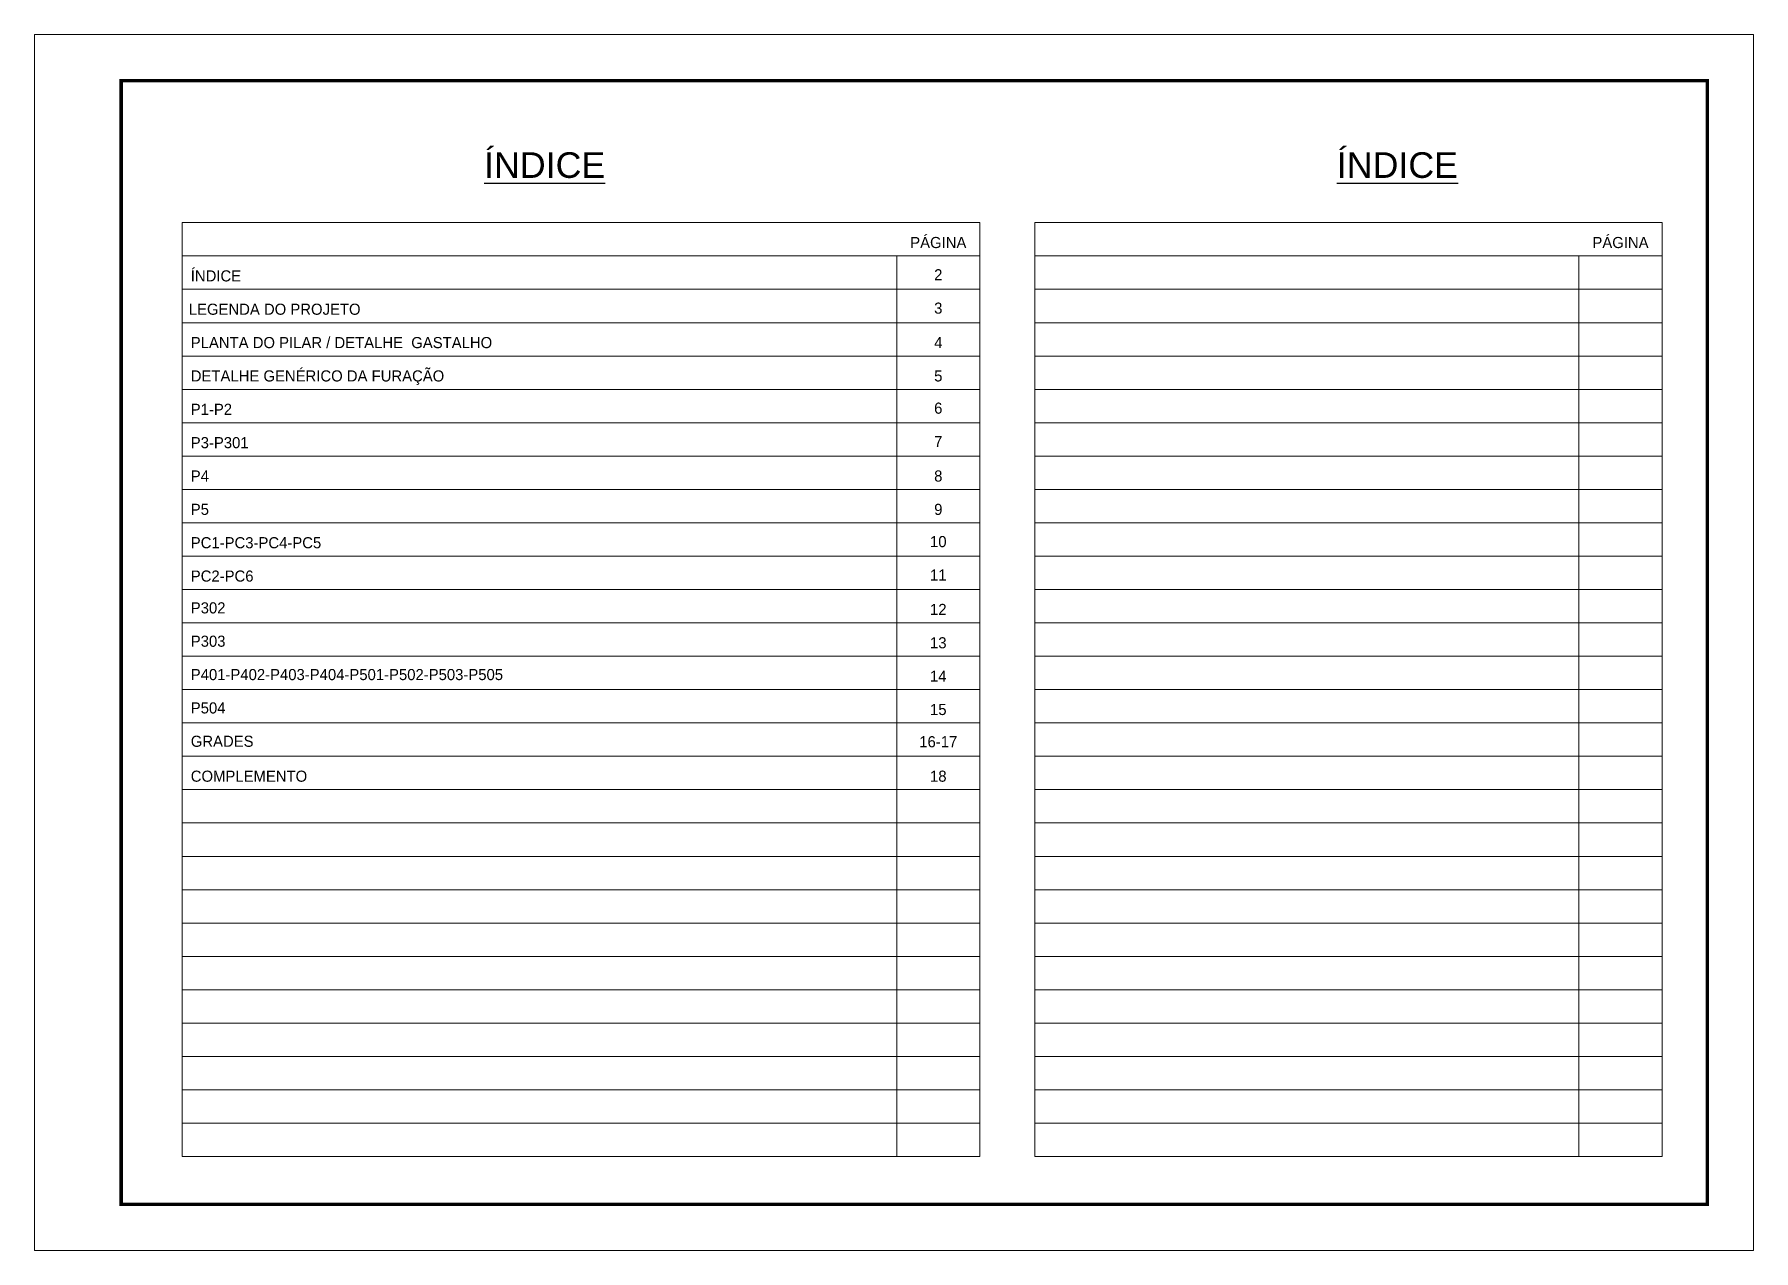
# Model space of a CAD drawing. Extents: x 2282 to 12463, y 760 to 16806.
# Drawn here: x 4483 to 5968, y 15691 to 16741 of the extents above; entities that cross this region are included whole.
import ezdxf
from ezdxf.enums import TextEntityAlignment as Align

# ---------------------------------------------------------------- set-up
doc = ezdxf.new("R2010")
doc.units = 0
doc.layers.add('CARIMBO', color=255, linetype='Continuous', lineweight=9)
doc.layers.add('Folhas', color=255, linetype='Continuous', lineweight=9)
doc.styles.add('ARIAL', font='arial.ttf')
doc.styles.add('Tecnologia', font='')
doc.styles.get('Tecnologia').set_extended_font_data('Forgotten Futurist')

msp = doc.modelspace()

# ---------------------------------------------------------------- texts
at = {"color": 0, "linetype": 'Continuous', "ltscale": 5, "style": 'ARIAL'}
for p in [(4924.16, 16617.26), (5660.72, 16617.26)]:
    msp.add_text('%%UÍNDICE', height=22.118, dxfattribs=at).set_placement(p, align=Align.CENTER)
at = {"layer": 'CARIMBO', "style": 'Tecnologia'}
for s, height, p in [('PÁGINA', 9.599, (5264.15, 16556.66)), ('PÁGINA', 9.599, (5853.42, 16556.66)), ('2', 9.6, (5264.15, 16528.83)), ('3', 9.6, (5264.15, 16500.03)), ('4', 9.6, (5264.15, 16470.27)), ('5', 9.6, (5264.15, 16441.48)), ('6', 9.6, (5264.15, 16413.65)), ('7', 9.6, (5264.15, 16384.85)), ('8', 9.6, (5264.15, 16355.09)), ('9', 9.6, (5264.15, 16326.29)), ('10', 9.599, (5264.15, 16298.46)), ('11', 9.599, (5264.15, 16269.66)), ('12', 9.599, (5264.15, 16239.9)), ('13', 9.599, (5264.15, 16211.11)), ('14', 9.599, (5264.15, 16182.31)), ('15', 9.599, (5264.15, 16153.51)), ('16-17', 9.599, (5264.15, 16125.68)), ('18', 9.599, (5264.15, 16095.92))]:
    msp.add_text(s, height=height, dxfattribs=at).set_placement(p, align=Align.CENTER)
for s, height, p in [('ÍNDICE', 9.599, (4618.47, 16527.86)), ('LEGENDA DO PROJETO', 9.5987, (4616.77, 16499.07)), ('PLANTA DO PILAR / DETALHE  GASTALHO ', 9.5987, (4618.47, 16470.27)), ('DETALHE GENÉRICO DA FURAÇÃO', 9.5987, (4618.47, 16441.48)), ('P1-P2    ', 9.599, (4618.47, 16412.68)), ('P3-P301   ', 9.599, (4618.47, 16383.88)), ('P4', 9.599, (4618.47, 16355.09)), ('P5', 9.599, (4618.47, 16326.29)), ('PC1-PC3-PC4-PC5 ', 9.5987, (4618.47, 16297.49)), ('PC2-PC6 ', 9.599, (4618.47, 16268.7)), ('P302', 9.599, (4618.47, 16241.25)), ('P303', 9.599, (4618.47, 16212.46)), ('P401-P402-P403-P404-P501-P502-P503-P505', 9.5987, (4618.47, 16183.66)), ('P504 ', 9.599, (4618.47, 16154.87)), ('GRADES', 9.599, (4618.47, 16126.07)), ('COMPLEMENTO', 9.5987, (4618.47, 16095.92))]:
    msp.add_text(s, height=height, dxfattribs=at).set_placement(p)

# ---------------------------------------------------------------- linework, layer by layer
at = {"layer": 'CARIMBO'}
for p, q in [((4610.98, 16578.65), (5300.06, 16578.65)), ((4610.98, 16578.65), (4610.98, 15772.36)), ((5300.06, 16578.65), (5300.06, 15772.36)), ((5347.54, 16578.65), (5889.33, 16578.65)), ((5347.54, 16578.65), (5347.54, 15772.36)), ((5889.33, 16578.65), (5889.33, 15772.36)), ((4610.98, 16549.85), (5300.06, 16549.85)), ((5228.24, 16549.85), (5228.24, 15772.36)), ((5347.54, 16549.85), (5889.33, 16549.85)), ((5817.51, 16549.85), (5817.51, 15772.36)), ((4610.98, 16521.06), (5300.06, 16521.06)), ((5347.54, 16521.06), (5889.33, 16521.06)), ((4610.98, 16492.26), (5300.06, 16492.26)), ((5347.54, 16492.26), (5889.33, 16492.26)), ((4610.98, 16463.46), (5300.06, 16463.46)), ((5347.54, 16463.46), (5889.33, 16463.46)), ((4610.98, 16434.67), (5300.06, 16434.67)), ((5347.54, 16434.67), (5889.33, 16434.67)), ((4610.98, 16405.87), (5300.06, 16405.87)), ((5347.54, 16405.87), (5889.33, 16405.87)), ((4610.98, 16377.08), (5300.06, 16377.08)), ((5347.54, 16377.08), (5889.33, 16377.08)), ((4610.98, 16348.28), (5300.06, 16348.28)), ((5347.54, 16348.28), (5889.33, 16348.28)), ((4610.98, 16319.48), (5300.06, 16319.48)), ((5347.54, 16319.48), (5889.33, 16319.48)), ((4610.98, 16290.69), (5300.06, 16290.69)), ((5347.54, 16290.69), (5889.33, 16290.69)), ((4610.98, 16261.89), (5300.06, 16261.89)), ((5347.54, 16261.89), (5889.33, 16261.89)), ((4610.98, 16233.09), (5300.06, 16233.09)), ((5347.54, 16233.09), (5889.33, 16233.09)), ((4610.98, 16204.3), (5300.06, 16204.3)), ((5347.54, 16204.3), (5889.33, 16204.3)), ((4610.98, 16175.5), (5300.06, 16175.5)), ((5347.54, 16175.5), (5889.33, 16175.5)), ((4610.98, 16146.71), (5300.06, 16146.71)), ((5347.54, 16146.71), (5889.33, 16146.71)), ((4610.98, 16117.91), (5300.06, 16117.91)), ((5347.54, 16117.91), (5889.33, 16117.91)), ((4610.98, 16089.11), (5300.06, 16089.11)), ((5347.54, 16089.11), (5889.33, 16089.11)), ((4610.98, 16060.32), (5300.06, 16060.32)), ((5347.54, 16060.32), (5889.33, 16060.32)), ((4610.98, 16031.52), (5300.06, 16031.52)), ((5347.54, 16031.52), (5889.33, 16031.52)), ((4610.98, 16002.73), (5300.06, 16002.73)), ((5347.54, 16002.73), (5889.33, 16002.73)), ((4610.98, 15973.93), (5300.06, 15973.93)), ((5347.54, 15973.93), (5889.33, 15973.93)), ((4610.98, 15945.13), (5300.06, 15945.13)), ((5347.54, 15945.13), (5889.33, 15945.13)), ((4610.98, 15916.34), (5300.06, 15916.34)), ((5347.54, 15916.34), (5889.33, 15916.34)), ((4610.98, 15887.54), (5300.06, 15887.54)), ((5347.54, 15887.54), (5889.33, 15887.54)), ((4610.98, 15858.74), (5300.06, 15858.74)), ((5347.54, 15858.74), (5889.33, 15858.74)), ((4610.98, 15829.95), (5300.06, 15829.95)), ((5347.54, 15829.95), (5889.33, 15829.95)), ((4610.98, 15801.15), (5300.06, 15801.15)), ((5347.54, 15801.15), (5889.33, 15801.15)), ((4610.98, 15772.36), (5300.06, 15772.36)), ((5347.54, 15772.36), (5889.33, 15772.36))]:
    msp.add_line(p, q, dxfattribs=at)
at = {"layer": 'Folhas'}
msp.add_lwpolyline([(4483.39, 15691.14), (5968.39, 15691.14), (5968.39, 16741.14), (4483.39, 16741.14)], close=True, dxfattribs=at)
at = {"layer": 'Folhas', "color": 30, "const_width": 3}
msp.add_lwpolyline([(4558.39, 15731.14), (5928.39, 15731.14), (5928.39, 16701.14), (4558.39, 16701.14)], close=True, dxfattribs=at)

msp.set_redraw_order([(e.dxf.handle, doc.entitydb.next_handle()) for e in msp.query("TEXT MTEXT ATTDEF DIMENSION ARC_DIMENSION")])  # texts and dimensions are drawn at this point

doc.saveas('drawing.dxf')
